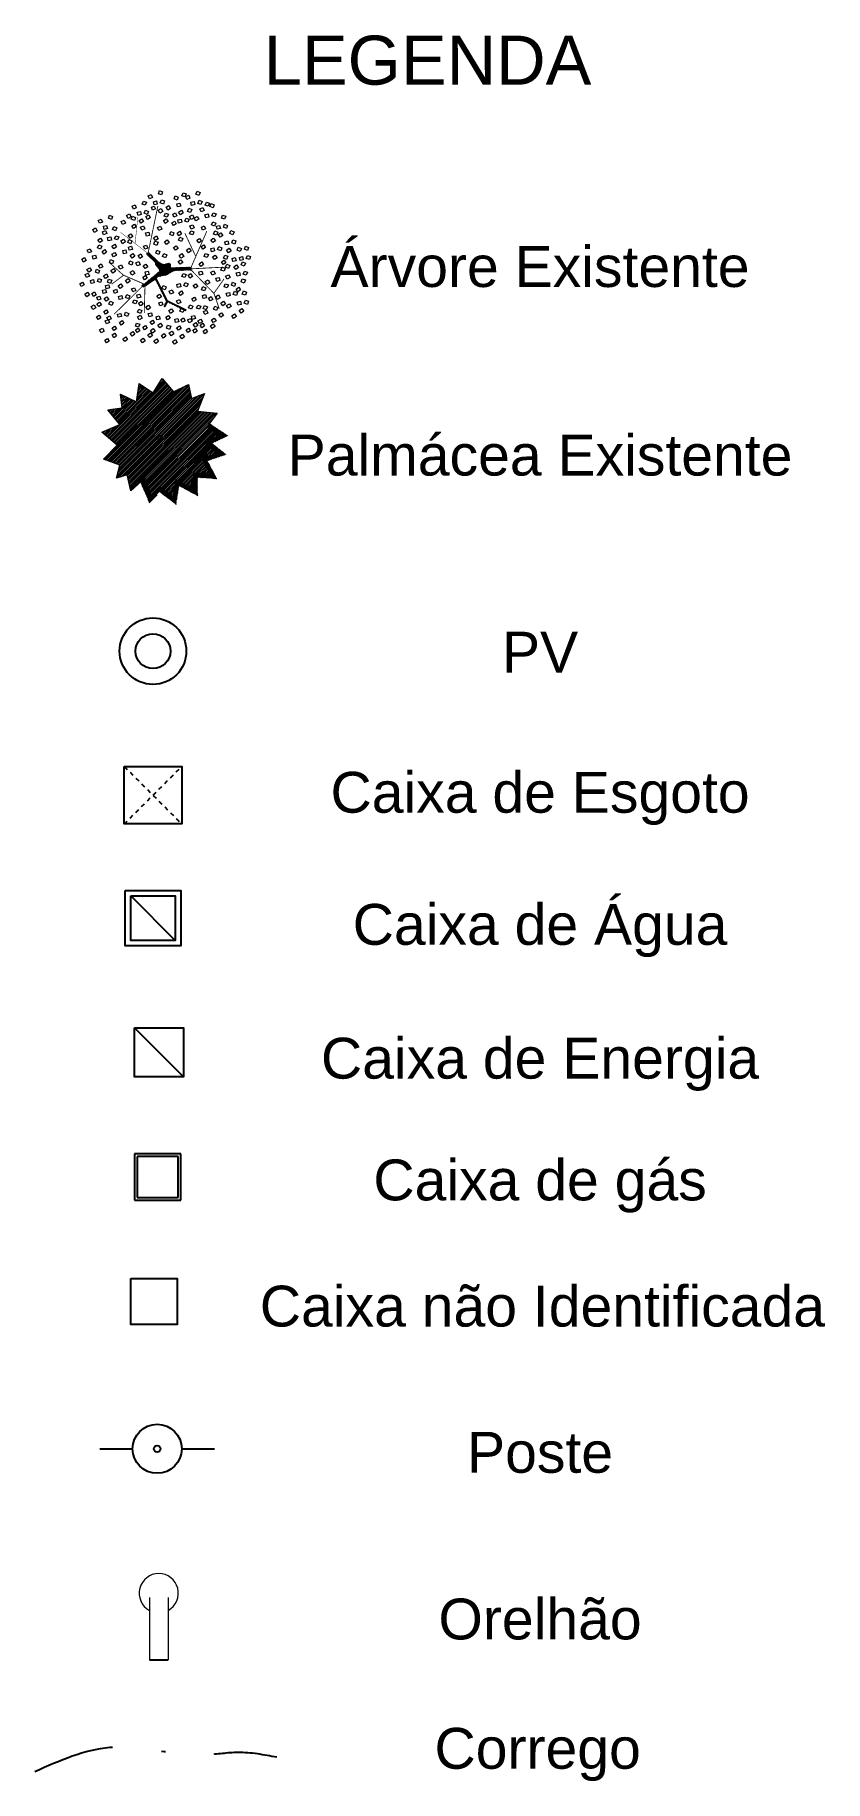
# Model space of a CAD drawing. Header units: millimetres. Extents: x 2511455 to 2519478, y 9208626 to 9211874.
# Drawn here: x 2511986.21 to 2512005.53, y 9208693.14 to 9208735.88 of the extents above; entities that cross this region are included whole.
import ezdxf

# ---------------------------------------------------------------- set-up
doc = ezdxf.new("R2010")
doc.units = ezdxf.units.MM
doc.linetypes.add('ACAD_ISO02W100', pattern=[15, 12, -3])
doc.linetypes.add('Carthocad_TracoPonto', pattern=[4.4, 2, -1.2, 0, -1.2])
for name, color, linetype in [('D_CORREGO', 4, 'Continuous'), ('PENA 02', 2, 'Continuous'), ('VEG_PLANTAS', 94, 'Continuous')]:
    doc.layers.add(name, color=color, linetype=linetype)
doc.layers.add('PA-Herbacea', color=64, linetype='Continuous', lineweight=0)
doc.layers.add('VEGETACAO EXISTENTE', color=84, linetype='Continuous', lineweight=0)
doc.styles.get("Standard").update_dxf_attribs({"font": 'arial.ttf'})

msp = doc.modelspace()

# ---------------------------------------------------------------- texts
at = {"layer": 'PENA 02', "color": 0, "attachment_point": 5}
for s, insert, char_height, width in [('{\\fArial|b0|i0|c238|p34;LEGENDA}', (2511995.811, 9208735.25), 1.2, 5.65998), ('{\\fArial|b0|i0|c238|p34;Árvore Existente}', (2511998.562, 9208730.2), 1, 23.28324), ('Palmácea {\\fArial|b0|i0|c238|p34;Existente}', (2511998.562, 9208725.585), 1, 23.28324), ('PV', (2511998.562, 9208720.77), 1, 23.28324), ('Caixa de Esgoto', (2511998.562, 9208717.189), 1, 23.28324), ('Caixa de Água', (2511998.562, 9208713.956), 1, 23.28324), ('Caixa de Energia', (2511998.562, 9208710.681), 1, 23.28324), ('Caixa de gás', (2511998.562, 9208707.701), 1, 23.28324), ('Caixa não Identificada', (2511998.62, 9208704.757), 1, 23.28324), ('Poste', (2511998.562, 9208701.178), 1, 23.28324), ('Orelhão', (2511998.562, 9208697.099), 1, 23.28324), ('Corrego', (2511998.503, 9208693.79), 1, 23.28324)]:
    msp.add_mtext(s, dxfattribs=dict(at, insert=insert, char_height=char_height, width=width))

# ---------------------------------------------------------------- blocks, each defined once
blk = doc.blocks.new('PV')
at = {"linetype": 'Continuous'}
for radius in [0.628, 0.329]:
    blk.add_circle((0, 0), radius, dxfattribs=at)
blk = doc.blocks.new('PVT')
at = {"linetype": 'Continuous'}
for p, q in [((-0.75, 0.75), (-0.75, -0.75)), ((0.75, 0.75), (-0.75, 0.75)), ((-0.66, 0.66), (-0.66, -0.66)), ((0.66, 0.66), (-0.66, 0.66)), ((0.66, -0.66), (0.66, 0.66)), ((0.75, -0.75), (0.75, 0.75)), ((-0.75, -0.75), (0.75, -0.75)), ((-0.66, -0.66), (0.66, -0.66))]:
    blk.add_line(p, q, dxfattribs=at)
blk = doc.blocks.new('poste')
for p, q in [((-1.4, 0), (-0.6, 0)), ((0.6, 0), (1.4, 0))]:
    blk.add_line(p, q)
for radius in [0.6, 0.0804]:
    blk.add_circle((0, 0), radius)
blk = doc.blocks.new('orelhao')
at = {"lineweight": 0}
for p, q in [((-0.229, 1.53), (-0.229, 0)), ((0.229, 1.53), (0.229, 0))]:
    blk.add_line(p, q, dxfattribs=at)
blk.add_line((-0.229, 0), (0.229, 0))
blk.add_ellipse((0, 1.633), major_axis=(-0.339, 0.339), ratio=1, start_param=2.853464, end_param=8.14211, dxfattribs=at)
blk = doc.blocks.new('*X4')
at = {"color": 0}
for p, q in [((0.352, 2.304), (0.389, 2.341)), ((0.352, 2.318), (0.372, 2.338)), ((0.352, 2.332), (0.354, 2.334)), ((0.359, 2.297), (0.397, 2.335)), ((0.366, 2.29), (0.404, 2.328)), ((0.373, 2.283), (0.412, 2.321)), ((0.381, 2.276), (0.419, 2.314)), ((0.388, 2.269), (0.426, 2.307)), ((0.395, 2.262), (0.433, 2.3)), ((0.402, 2.255), (0.44, 2.293)), ((0.409, 2.248), (0.448, 2.286)), ((0.417, 2.241), (0.455, 2.279)), ((0.424, 2.234), (0.462, 2.272)), ((0.431, 2.227), (0.469, 2.265)), ((0.438, 2.22), (0.476, 2.258)), ((0.445, 2.213), (0.484, 2.251)), ((0.453, 2.206), (0.491, 2.244)), ((0.46, 2.199), (0.498, 2.237)), ((0.467, 2.192), (0.505, 2.231)), ((0.474, 2.185), (0.512, 2.224)), ((0.482, 2.179), (0.52, 2.217)), ((0.489, 2.172), (0.527, 2.21)), ((0.496, 2.165), (0.534, 2.203)), ((0.503, 2.158), (0.541, 2.196)), ((0.51, 2.151), (0.548, 2.189)), ((0.518, 2.144), (0.556, 2.182)), ((0.525, 2.137), (0.563, 2.175)), ((0.532, 2.13), (0.57, 2.168)), ((0.539, 2.123), (0.577, 2.161)), ((0.546, 2.116), (0.584, 2.154)), ((0.554, 2.109), (0.591, 2.147)), ((0.561, 2.102), (0.599, 2.14)), ((0.261, 1.519), (0.483, 1.742)), ((0.286, 1.53), (0.56, 1.804)), ((0.315, 1.545), (0.637, 1.867)), ((0.36, 1.576), (0.87, 2.086)), ((0.405, 1.607), (0.884, 2.086)), ((0.45, 1.638), (0.892, 2.08)), ((0.495, 1.669), (0.9, 2.074)), ((0.54, 1.7), (0.56, 1.72)), ((0.555, 1.7), (0.565, 1.71)), ((0.566, 2.094), (0.606, 2.133)), ((0.566, 2.079), (0.613, 2.126)), ((0.566, 2.065), (0.62, 2.119)), ((0.57, 2.054), (0.63, 2.114)), ((0.576, 2.046), (0.639, 2.109)), ((0.578, 1.738), (0.908, 2.068)), ((0.582, 2.038), (0.648, 2.104)), ((0.588, 2.03), (0.657, 2.099)), ((0.594, 2.022), (0.666, 2.095)), ((0.6, 2.014), (0.675, 2.09)), ((0.606, 2.007), (0.684, 2.085)), ((0.613, 1.999), (0.694, 2.08)), ((0.619, 1.991), (0.703, 2.075)), ((0.625, 1.983), (0.714, 2.072)), ((0.631, 1.975), (0.726, 2.07)), ((0.631, 1.776), (0.91, 2.056)), ((0.637, 1.967), (0.738, 2.068)), ((0.643, 1.958), (0.75, 2.066)), ((0.645, 1.776), (0.91, 2.042)), ((0.647, 1.948), (0.762, 2.063)), ((0.65, 1.937), (0.774, 2.061)), ((0.654, 1.926), (0.786, 2.059)), ((0.657, 1.916), (0.806, 2.065)), ((0.659, 1.776), (0.91, 2.027)), ((0.661, 1.905), (0.827, 2.072)), ((0.664, 1.895), (0.848, 2.079)), ((0.676, 1.779), (0.91, 2.013)), ((0.696, 1.785), (0.91, 1.999)), ((0.716, 1.79), (0.9, 1.975)), ((0.732, 1.793), (0.915, 1.975)), ((0.749, 1.795), (0.929, 1.976)), ((0.765, 1.797), (0.944, 1.976)), ((0.781, 1.799), (0.958, 1.977)), ((0.8, 1.804), (0.973, 1.977)), ((0.821, 1.811), (0.987, 1.977)), ((0.844, 1.82), (1.002, 1.978)), ((0.895, 1.856), (1.017, 1.978)), ((0.925, 1.873), (1.031, 1.979)), ((0.955, 1.889), (1.046, 1.979)), ((0.986, 1.905), (1.06, 1.98)), ((1.009, 1.914), (1.075, 1.98)), ((1.023, 1.914), (1.089, 1.98)), ((1.038, 1.915), (1.104, 1.981)), ((1.053, 1.915), (1.119, 1.981)), ((1.067, 1.916), (1.133, 1.982)), ((1.082, 1.917), (1.148, 1.982)), ((1.097, 1.917), (1.162, 1.983)), ((1.112, 1.918), (1.177, 1.983)), ((1.126, 1.918), (1.191, 1.983)), ((1.141, 1.919), (1.206, 1.984)), ((1.156, 1.919), (1.221, 1.984)), ((1.17, 1.92), (1.235, 1.985)), ((1.185, 1.92), (1.25, 1.985)), ((1.2, 1.921), (1.264, 1.986)), ((1.214, 1.921), (1.279, 1.986)), ((1.229, 1.922), (1.293, 1.986)), ((1.244, 1.923), (1.308, 1.987)), ((1.258, 1.923), (1.323, 1.987)), ((1.273, 1.924), (1.337, 1.988)), ((1.288, 1.924), (1.352, 1.988)), ((1.302, 1.925), (1.366, 1.989)), ((1.317, 1.925), (1.381, 1.989)), ((1.332, 1.926), (1.395, 1.989)), ((1.346, 1.926), (1.41, 1.99)), ((1.361, 1.927), (1.415, 1.98)), ((1.376, 1.927), (1.415, 1.966)), ((1.391, 1.928), (1.415, 1.952)), ((1.405, 1.928), (1.415, 1.938)), ((0.229, 1.544), (0.251, 1.566)), ((0.233, 1.534), (0.278, 1.579)), ((0.237, 1.524), (0.33, 1.616)), ((0.241, 1.514), (0.406, 1.679)), ((0.559, 1.691), (0.57, 1.701)), ((0.564, 1.681), (0.575, 1.692)), ((0.569, 1.672), (0.579, 1.682)), ((0.573, 1.662), (0.584, 1.673)), ((0.578, 1.653), (0.589, 1.664)), ((0.583, 1.644), (0.594, 1.654)), ((0.588, 1.634), (0.599, 1.645)), ((0.592, 1.625), (0.603, 1.636)), ((0.597, 1.615), (0.608, 1.626)), ((0.602, 1.606), (0.613, 1.617)), ((0.606, 1.596), (0.618, 1.608)), ((0.611, 1.587), (0.623, 1.598)), ((0.616, 1.578), (0.627, 1.589)), ((0.621, 1.568), (0.632, 1.58)), ((0.625, 1.559), (0.637, 1.57)), ((0.63, 1.549), (0.642, 1.561)), ((0.635, 1.54), (0.647, 1.552)), ((0.639, 1.53), (0.651, 1.542)), ((0.644, 1.521), (0.656, 1.533)), ((0.649, 1.512), (0.661, 1.524)), ((0.654, 1.502), (0.666, 1.514)), ((0.658, 1.493), (0.671, 1.505)), ((0.663, 1.483), (0.675, 1.496)), ((0.668, 1.474), (0.68, 1.486)), ((0.673, 1.464), (0.685, 1.477)), ((0.677, 1.455), (0.69, 1.468)), ((0.682, 1.446), (0.695, 1.458)), ((0.687, 1.436), (0.699, 1.449)), ((0.691, 1.427), (0.704, 1.44)), ((0.696, 1.417), (0.709, 1.43)), ((0.701, 1.408), (0.714, 1.421)), ((0.706, 1.398), (0.719, 1.412)), ((0.71, 1.389), (0.723, 1.402)), ((0.715, 1.38), (0.728, 1.393)), ((0.72, 1.37), (0.733, 1.384)), ((0.724, 1.361), (0.738, 1.374)), ((0.729, 1.351), (0.743, 1.365)), ((0.734, 1.342), (0.747, 1.356)), ((0.739, 1.333), (0.752, 1.346)), ((0.743, 1.323), (0.757, 1.337)), ((0.748, 1.314), (0.762, 1.327)), ((0.753, 1.304), (0.767, 1.318)), ((0.757, 1.295), (0.771, 1.309)), ((0.762, 1.285), (0.776, 1.299)), ((0.767, 1.276), (0.781, 1.29)), ((0.772, 1.267), (0.786, 1.281)), ((0.773, 1.027), (0.797, 1.052)), ((0.776, 1.257), (0.791, 1.271)), ((0.78, 1.02), (0.781, 1.022)), ((0.781, 1.248), (0.795, 1.262)), ((0.782, 1.051), (0.813, 1.082)), ((0.786, 1.238), (0.8, 1.253)), ((0.79, 1.229), (0.805, 1.243)), ((0.792, 1.075), (0.829, 1.112)), ((0.795, 1.219), (0.81, 1.234)), ((0.8, 1.21), (0.815, 1.225)), ((0.802, 1.099), (0.845, 1.142)), ((0.805, 1.201), (0.819, 1.215)), ((0.809, 1.191), (0.824, 1.206)), ((0.812, 1.123), (0.855, 1.166)), ((0.814, 1.182), (0.829, 1.197)), ((0.819, 1.172), (0.834, 1.187)), ((0.822, 1.147), (0.845, 1.171)), ((0.823, 1.163), (0.839, 1.178)), ((0.852, 1.149), (0.864, 1.161)), ((0.861, 1.144), (0.874, 1.157)), ((0.87, 1.139), (0.883, 1.152)), ((0.88, 1.134), (0.893, 1.147)), ((0.889, 1.129), (0.902, 1.142)), ((0.898, 1.125), (0.911, 1.138)), ((0.908, 1.12), (0.921, 1.133)), ((0.917, 1.115), (0.93, 1.128)), ((0.927, 1.11), (0.94, 1.124)), ((0.936, 1.106), (0.949, 1.119)), ((0.945, 1.101), (0.959, 1.114)), ((0.955, 1.096), (0.968, 1.109)), ((0.964, 1.091), (0.977, 1.105)), ((0.973, 1.087), (0.987, 1.1)), ((0.983, 1.082), (0.996, 1.095)), ((0.992, 1.077), (1.006, 1.091)), ((1.002, 1.072), (1.015, 1.086)), ((1.011, 1.067), (1.025, 1.081)), ((1.02, 1.063), (1.034, 1.076)), ((1.03, 1.058), (1.043, 1.072)), ((1.039, 1.053), (1.053, 1.067)), ((1.048, 1.048), (1.062, 1.062)), ((1.058, 1.044), (1.072, 1.058)), ((1.067, 1.039), (1.081, 1.053)), ((1.077, 1.034), (1.091, 1.048)), ((1.086, 1.029), (1.1, 1.043)), ((1.095, 1.025), (1.109, 1.039)), ((1.105, 1.02), (1.119, 1.034)), ((1.114, 1.015), (1.128, 1.029)), ((1.123, 1.01), (1.138, 1.025)), ((1.133, 1.006), (1.147, 1.02)), ((1.142, 1.001), (1.157, 1.015)), ((1.152, 0.996), (1.166, 1.01)), ((1.161, 0.991), (1.175, 1.006)), ((1.17, 0.986), (1.185, 1.001)), ((1.18, 0.982), (1.194, 0.996)), ((1.189, 0.977), (1.204, 0.992)), ((1.198, 0.972), (1.213, 0.987)), ((1.208, 0.967), (1.223, 0.982)), ((1.217, 0.963), (1.232, 0.978)), ((1.227, 0.958), (1.241, 0.973)), ((1.236, 0.953), (1.251, 0.968)), ((1.245, 0.948), (1.26, 0.963)), ((1.255, 0.944), (1.27, 0.959)), ((1.264, 0.939), (1.279, 0.954)), ((1.273, 0.934), (1.289, 0.949)), ((1.283, 0.929), (1.298, 0.945))]:
    blk.add_line(p, q, dxfattribs=at)
blk = doc.blocks.new('arv')
at = {"lineweight": 0, "extrusion": (0.000481945, -0.000195695, 1)}
for points in [[(-0.374, 1.742), (-0.405, 1.816), (-0.332, 1.847), (-0.3, 1.774)], [(-0.156, 1.868), (-0.126, 1.943), (-0.052, 1.913), (-0.081, 1.839)], [(-0.033, 1.615), (-0.108, 1.644), (-0.079, 1.719), (-0.004, 1.69)], [(0.227, 1.741), (0.256, 1.816), (0.331, 1.786), (0.301, 1.712)], [(0.418, 1.818), (0.447, 1.892), (0.522, 1.863), (0.492, 1.788)], [(0.544, 1.73), (0.512, 1.803), (0.586, 1.835), (0.617, 1.761)], [(0.762, 1.856), (0.791, 1.931), (0.865, 1.901), (0.836, 1.827)], [(-1.378, 1.269), (-1.348, 1.343), (-1.274, 1.314), (-1.304, 1.24)], [(-0.894, 1.265), (-0.934, 1.334), (-0.865, 1.374), (-0.825, 1.304)], [(-0.818, 1.244), (-0.788, 1.318), (-0.714, 1.289), (-0.743, 1.215)], [(-0.768, 1.487), (-0.8, 1.561), (-0.726, 1.592), (-0.695, 1.519)], [(-0.654, 1.338), (-0.673, 1.416), (-0.596, 1.435), (-0.576, 1.358)], [(-0.55, 1.614), (-0.521, 1.688), (-0.446, 1.658), (-0.476, 1.584)], [(-0.428, 1.36), (-0.502, 1.389), (-0.473, 1.464), (-0.399, 1.435)], [(-0.423, 1.24), (-0.463, 1.309), (-0.393, 1.349), (-0.354, 1.279)], [(-0.297, 1.462), (-0.328, 1.536), (-0.255, 1.567), (-0.223, 1.494)], [(-0.259, 1.593), (-0.279, 1.671), (-0.201, 1.69), (-0.182, 1.613)], [(-0.117, 1.392), (-0.157, 1.462), (-0.088, 1.502), (-0.048, 1.432)], [(-0.015, 1.321), (0.015, 1.395), (0.089, 1.366), (0.059, 1.291)], [(0.074, 1.469), (0.034, 1.538), (0.103, 1.578), (0.143, 1.509)], [(0.226, 1.297), (0.194, 1.37), (0.267, 1.402), (0.299, 1.328)], [(0.314, 1.543), (0.295, 1.62), (0.372, 1.64), (0.392, 1.562)], [(0.34, 1.415), (0.406, 1.461), (0.451, 1.396), (0.386, 1.35)], [(0.558, 1.436), (0.588, 1.51), (0.662, 1.481), (0.632, 1.406)], [(0.647, 1.24), (0.607, 1.31), (0.677, 1.349), (0.716, 1.28)], [(0.658, 1.581), (0.638, 1.659), (0.716, 1.678), (0.736, 1.601)], [(0.762, 1.202), (0.722, 1.272), (0.791, 1.311), (0.831, 1.242)], [(0.884, 1.603), (0.809, 1.632), (0.838, 1.706), (0.913, 1.678)], [(0.888, 1.425), (0.856, 1.498), (0.93, 1.53), (0.961, 1.456)], [(1.002, 1.276), (0.983, 1.354), (1.06, 1.373), (1.08, 1.295)], [(0.991, 1.589), (1.021, 1.664), (1.095, 1.634), (1.065, 1.56)], [(1.106, 1.551), (1.135, 1.625), (1.21, 1.596), (1.18, 1.521)], [(1.228, 1.298), (1.154, 1.327), (1.183, 1.401), (1.257, 1.372)], [(1.386, 1.271), (1.416, 1.346), (1.49, 1.316), (1.46, 1.242)], [(-1.722, 0.92), (-1.762, 0.99), (-1.692, 1.029), (-1.653, 0.96)], [(-1.596, 1.143), (-1.627, 1.216), (-1.554, 1.248), (-1.522, 1.174)], [(-1.494, 0.863), (-1.525, 0.936), (-1.452, 0.968), (-1.42, 0.894)], [(-1.482, 0.994), (-1.501, 1.072), (-1.424, 1.091), (-1.404, 1.013)], [(-1.276, 0.989), (-1.246, 1.064), (-1.172, 1.034), (-1.202, 0.96)], [(-1.035, 1.118), (-1.067, 1.191), (-0.993, 1.223), (-0.962, 1.149)], [(-0.895, 0.841), (-0.83, 0.887), (-0.784, 0.822), (-0.849, 0.776)], [(-0.763, 1.015), (-0.807, 1.081), (-0.74, 1.126), (-0.696, 1.059)], [(-0.628, 1.211), (-0.562, 1.257), (-0.516, 1.191), (-0.582, 1.145)], [(-0.564, 0.978), (-0.596, 1.052), (-0.522, 1.083), (-0.49, 1.01)], [(-0.45, 0.829), (-0.469, 0.907), (-0.392, 0.926), (-0.372, 0.849)], [(-0.144, 0.966), (-0.175, 1.039), (-0.102, 1.071), (-0.07, 0.997)], [(0.014, 1.142), (-0.03, 1.209), (0.037, 1.253), (0.081, 1.187)], [(0.197, 0.839), (0.122, 0.868), (0.151, 0.942), (0.226, 0.913)], [(0.214, 1.087), (0.174, 1.157), (0.244, 1.196), (0.283, 1.127)], [(0.346, 0.837), (0.301, 0.904), (0.368, 0.948), (0.412, 0.882)], [(0.34, 1.148), (0.32, 1.226), (0.398, 1.245), (0.417, 1.168)], [(0.566, 1.17), (0.491, 1.199), (0.52, 1.273), (0.595, 1.244)], [(0.609, 0.889), (0.639, 0.963), (0.713, 0.933), (0.684, 0.859)], [(0.646, 1.004), (0.615, 1.078), (0.688, 1.109), (0.72, 1.036)], [(0.926, 0.979), (0.895, 1.053), (0.968, 1.084), (1, 1.011)], [(1.144, 1.106), (1.174, 1.18), (1.248, 1.15), (1.219, 1.076)], [(1.267, 0.852), (1.192, 0.881), (1.221, 0.956), (1.296, 0.927)], [(1.283, 0.996), (1.263, 1.074), (1.341, 1.093), (1.36, 1.016)], [(1.309, 0.868), (1.374, 0.914), (1.42, 0.849), (1.355, 0.803)], [(1.509, 1.018), (1.434, 1.047), (1.463, 1.121), (1.538, 1.092)], [(1.59, 0.89), (1.62, 0.964), (1.694, 0.934), (1.665, 0.86)], [(-1.863, 0.417), (-1.894, 0.49), (-1.821, 0.522), (-1.789, 0.449)], [(-1.645, 0.543), (-1.615, 0.618), (-1.541, 0.588), (-1.571, 0.514)], [(-1.59, 0.67), (-1.635, 0.737), (-1.568, 0.781), (-1.524, 0.715)], [(-1.488, 0.39), (-1.533, 0.457), (-1.466, 0.501), (-1.422, 0.435)], [(-1.38, 0.714), (-1.399, 0.792), (-1.321, 0.811), (-1.302, 0.733)], [(-1.29, 0.586), (-1.224, 0.632), (-1.178, 0.567), (-1.244, 0.521)], [(-1.25, 0.322), (-1.29, 0.392), (-1.221, 0.432), (-1.181, 0.362)], [(-1.153, 0.736), (-1.228, 0.765), (-1.199, 0.839), (-1.125, 0.81)], [(-1.03, 0.645), (-1.074, 0.712), (-1.008, 0.756), (-0.963, 0.69)], [(-1.01, 0.396), (-1.029, 0.474), (-0.952, 0.493), (-0.932, 0.416)], [(-0.906, 0.671), (-0.877, 0.746), (-0.802, 0.716), (-0.832, 0.642)], [(-0.87, 0.485), (-0.889, 0.563), (-0.812, 0.582), (-0.792, 0.505)], [(-0.487, 0.507), (-0.519, 0.581), (-0.445, 0.612), (-0.414, 0.539)], [(-0.227, 0.722), (-0.272, 0.789), (-0.205, 0.833), (-0.161, 0.767)], [(-0.269, 0.634), (-0.24, 0.708), (-0.165, 0.678), (-0.195, 0.604)], [(-0.147, 0.38), (-0.221, 0.409), (-0.193, 0.484), (-0.118, 0.455)], [(-0.003, 0.689), (0.062, 0.735), (0.108, 0.67), (0.043, 0.624)], [(0.213, 0.549), (0.279, 0.595), (0.325, 0.53), (0.259, 0.484)], [(0.413, 0.699), (0.339, 0.728), (0.368, 0.802), (0.442, 0.773)], [(0.532, 0.486), (0.597, 0.532), (0.643, 0.466), (0.578, 0.42)], [(0.786, 0.728), (0.852, 0.774), (0.898, 0.708), (0.832, 0.663)], [(0.932, 0.507), (0.888, 0.573), (0.954, 0.618), (0.999, 0.551)], [(1.143, 0.449), (1.123, 0.526), (1.201, 0.546), (1.22, 0.468)], [(1.174, 0.672), (1.13, 0.739), (1.196, 0.783), (1.241, 0.717)], [(1.369, 0.47), (1.294, 0.499), (1.323, 0.574), (1.398, 0.545)], [(1.487, 0.614), (1.467, 0.692), (1.545, 0.711), (1.564, 0.634)], [(1.513, 0.487), (1.578, 0.533), (1.624, 0.467), (1.559, 0.421)], [(1.713, 0.636), (1.638, 0.665), (1.667, 0.74), (1.742, 0.711)], [(1.769, 0.482), (1.799, 0.557), (1.873, 0.527), (1.843, 0.453)], [(1.947, 0.508), (1.977, 0.582), (2.051, 0.553), (2.021, 0.478)], [(-1.989, 0.194), (-2.029, 0.264), (-1.959, 0.304), (-1.92, 0.234)], [(-1.857, -0.056), (-1.902, 0.011), (-1.835, 0.055), (-1.791, -0.011)], [(-1.749, 0.268), (-1.768, 0.346), (-1.69, 0.365), (-1.671, 0.288)], [(-1.696, -0.055), (-1.666, 0.019), (-1.592, -0.01), (-1.621, -0.085)], [(-1.581, 0.042), (-1.621, 0.111), (-1.552, 0.151), (-1.512, 0.082)], [(-1.28, 0.15), (-1.355, 0.179), (-1.326, 0.254), (-1.251, 0.225)], [(-1.315, -0.012), (-1.249, 0.034), (-1.203, -0.031), (-1.269, -0.077)], [(-1.098, 0.023), (-1.13, 0.096), (-1.056, 0.128), (-1.025, 0.054)], [(-0.88, 0.149), (-0.851, 0.224), (-0.777, 0.194), (-0.806, 0.12)], [(-0.844, 0.358), (-0.778, 0.404), (-0.732, 0.338), (-0.798, 0.292)], [(-0.678, 0.1), (-0.71, 0.173), (-0.636, 0.205), (-0.604, 0.131)], [(-0.613, 0.285), (-0.653, 0.354), (-0.584, 0.394), (-0.544, 0.324)], [(-0.39, 0.419), (-0.161, 0.198), (-0.076, 0.152), (0.008, 0.137), (0.099, 0.167), (0.13, 0.144), (0.13, 0.076), (0.115, 0.053), (0.634, 0.068), (0.634, 0.007), (0.222, -0.008), (0.107, -0.069), (0.069, -0.1), (0.031, -0.115), (0, -0.123), (-0.061, -0.131), (-0.114, -0.146), (-0.153, -0.146), (-0.221, -0.2), (0.062, -0.749), (0.521, -0.978), (0.505, -0.993), (0.07, -0.772), (0.001, -0.902), (-0.007, -0.894), (0.047, -0.765), (-0.229, -0.215), (-0.473, -0.383), (-0.538, -0.411), (-0.555, -0.369), (-0.489, -0.337), (-0.114, -0.031), (-0.137, 0.037), (-0.214, 0.136), (-0.214, 0.175), (-0.428, 0.381), (-0.428, 0.411)], [(-0.482, 0.035), (-0.526, 0.101), (-0.459, 0.146), (-0.415, 0.079)], [(-0.053, 0.328), (-0.023, 0.402), (0.051, 0.373), (0.022, 0.299)], [(0.328, 0.206), (0.394, 0.252), (0.44, 0.186), (0.374, 0.14)], [(0.397, 0.29), (0.353, 0.356), (0.419, 0.401), (0.464, 0.334)], [(0.838, 0.155), (0.903, 0.201), (0.949, 0.136), (0.884, 0.09)], [(1.038, 0.305), (0.963, 0.334), (0.992, 0.408), (1.067, 0.379)], [(1.169, 0.321), (1.234, 0.367), (1.28, 0.301), (1.215, 0.255)], [(1.374, -0.002), (1.404, 0.073), (1.478, 0.043), (1.449, -0.031)], [(1.425, 0.133), (1.385, 0.203), (1.455, 0.243), (1.494, 0.173)], [(1.438, 0.291), (1.467, 0.365), (1.542, 0.336), (1.512, 0.261)], [(1.56, 0.038), (1.486, 0.067), (1.515, 0.141), (1.589, 0.112)], [(1.665, 0.207), (1.646, 0.285), (1.723, 0.304), (1.743, 0.227)], [(1.691, 0.079), (1.757, 0.125), (1.803, 0.06), (1.737, 0.014)], [(1.844, 0.233), (1.824, 0.31), (1.902, 0.33), (1.921, 0.252)], [(1.871, 0.126), (1.901, 0.2), (1.975, 0.171), (1.945, 0.096)], [(2.07, 0.254), (1.995, 0.283), (2.024, 0.358), (2.099, 0.329)], [(-2.04, -0.404), (-2.079, -0.334), (-2.01, -0.295), (-1.97, -0.364)], [(-1.913, -0.181), (-1.945, -0.108), (-1.871, -0.076), (-1.84, -0.15)], [(-1.799, -0.33), (-1.819, -0.253), (-1.741, -0.233), (-1.722, -0.311)], [(-1.573, -0.308), (-1.648, -0.279), (-1.619, -0.205), (-1.544, -0.234)], [(-1.449, -0.208), (-1.494, -0.141), (-1.427, -0.097), (-1.383, -0.164)], [(-1.43, -0.457), (-1.449, -0.38), (-1.371, -0.36), (-1.352, -0.438)], [(-1.402, -0.297), (-1.373, -0.222), (-1.298, -0.252), (-1.328, -0.326)], [(-1.093, -0.45), (-1.137, -0.383), (-1.07, -0.339), (-1.026, -0.405)], [(-0.958, -0.254), (-0.893, -0.208), (-0.847, -0.273), (-0.912, -0.319)], [(-0.804, -0.123), (-0.844, -0.053), (-0.774, -0.014), (-0.735, -0.083)], [(-0.538, -0.177), (-0.472, -0.131), (-0.426, -0.196), (-0.492, -0.242)], [(-0.462, -0.125), (-0.481, -0.048), (-0.404, -0.028), (-0.384, -0.106)], [(0.007, -0.485), (-0.068, -0.456), (-0.039, -0.382), (0.036, -0.411)], [(0.315, -0.43), (0.296, -0.353), (0.374, -0.333), (0.393, -0.411)], [(0.419, -0.155), (0.449, -0.081), (0.523, -0.111), (0.493, -0.185)], [(0.542, -0.409), (0.467, -0.38), (0.496, -0.305), (0.571, -0.334)], [(0.61, -0.198), (0.57, -0.129), (0.64, -0.089), (0.679, -0.158)], [(0.742, -0.448), (0.697, -0.382), (0.764, -0.337), (0.808, -0.404)], [(0.85, -0.124), (0.831, -0.047), (0.908, -0.027), (0.928, -0.105)], [(0.975, -0.51), (0.9, -0.481), (0.929, -0.407), (1.004, -0.436)], [(1.03, -0.351), (0.991, -0.281), (1.06, -0.241), (1.1, -0.311)], [(1.156, -0.128), (1.125, -0.055), (1.198, -0.023), (1.23, -0.097)], [(1.271, -0.277), (1.251, -0.199), (1.329, -0.18), (1.348, -0.257)], [(1.451, -0.409), (1.481, -0.335), (1.555, -0.364), (1.525, -0.439)], [(1.527, -0.223), (1.487, -0.153), (1.557, -0.114), (1.596, -0.183)], [(1.629, -0.371), (1.659, -0.296), (1.733, -0.326), (1.704, -0.4)], [(1.743, -0.468), (1.808, -0.422), (1.854, -0.487), (1.789, -0.533)], [(1.767, -0.149), (1.748, -0.072), (1.826, -0.052), (1.845, -0.13)], [(1.943, -0.318), (1.868, -0.29), (1.897, -0.215), (1.972, -0.244)], [(1.994, -0.127), (1.919, -0.099), (1.948, -0.024), (2.022, -0.053)], [(-1.908, -0.654), (-1.952, -0.587), (-1.886, -0.543), (-1.841, -0.609)], [(-1.759, -0.964), (-1.799, -0.894), (-1.729, -0.855), (-1.689, -0.924)], [(-1.746, -0.645), (-1.786, -0.576), (-1.717, -0.536), (-1.677, -0.606)], [(-1.633, -0.741), (-1.664, -0.668), (-1.591, -0.636), (-1.559, -0.71)], [(-1.615, -0.895), (-1.659, -0.829), (-1.592, -0.785), (-1.548, -0.851)], [(-1.506, -0.572), (-1.525, -0.494), (-1.448, -0.475), (-1.428, -0.552)], [(-1.48, -0.699), (-1.414, -0.653), (-1.368, -0.719), (-1.434, -0.765)], [(-1.292, -0.868), (-1.367, -0.839), (-1.338, -0.765), (-1.263, -0.794)], [(-1.225, -0.575), (-1.257, -0.502), (-1.183, -0.47), (-1.152, -0.544)], [(-1.111, -0.724), (-1.13, -0.647), (-1.053, -0.627), (-1.033, -0.705)], [(-0.885, -0.702), (-0.959, -0.674), (-0.931, -0.599), (-0.856, -0.628)], [(-0.779, -0.537), (-0.811, -0.463), (-0.737, -0.432), (-0.706, -0.505)], [(-0.706, -0.83), (-0.781, -0.801), (-0.752, -0.726), (-0.678, -0.755)], [(-0.665, -0.686), (-0.685, -0.608), (-0.607, -0.589), (-0.588, -0.666)], [(-0.639, -0.813), (-0.574, -0.767), (-0.528, -0.833), (-0.593, -0.879)], [(-0.193, -0.635), (-0.128, -0.589), (-0.082, -0.654), (-0.147, -0.7)], [(-0.117, -0.88), (-0.148, -0.807), (-0.075, -0.775), (-0.043, -0.849)], [(0.138, -0.587), (0.106, -0.514), (0.18, -0.482), (0.211, -0.556)], [(0.316, -0.829), (0.285, -0.755), (0.358, -0.724), (0.39, -0.797)], [(0.342, -0.558), (0.407, -0.512), (0.453, -0.578), (0.387, -0.624)], [(0.657, -0.956), (0.582, -0.927), (0.611, -0.852), (0.686, -0.881)], [(0.699, -0.771), (0.66, -0.702), (0.729, -0.662), (0.769, -0.731)], [(0.94, -0.697), (0.92, -0.62), (0.998, -0.6), (1.017, -0.678)], [(1.107, -0.758), (1.067, -0.688), (1.137, -0.649), (1.177, -0.718)], [(1.285, -0.72), (1.246, -0.65), (1.315, -0.61), (1.355, -0.68)], [(1.374, -0.812), (1.439, -0.766), (1.485, -0.831), (1.419, -0.877)], [(1.526, -0.646), (1.506, -0.568), (1.584, -0.549), (1.603, -0.626)], [(1.553, -0.936), (1.513, -0.866), (1.583, -0.827), (1.623, -0.896)], [(1.752, -0.624), (1.677, -0.595), (1.706, -0.521), (1.781, -0.55)], [(1.793, -0.862), (1.774, -0.784), (1.852, -0.765), (1.871, -0.843)], [(1.897, -0.587), (1.927, -0.513), (2.001, -0.542), (1.971, -0.617)], [(2.02, -0.84), (1.945, -0.811), (1.974, -0.737), (2.048, -0.766)], [(-1.627, -1.214), (-1.671, -1.147), (-1.605, -1.103), (-1.56, -1.169)], [(-1.492, -1.018), (-1.427, -0.972), (-1.381, -1.037), (-1.446, -1.083)], [(-1.428, -1.314), (-1.46, -1.24), (-1.387, -1.209), (-1.355, -1.282)], [(-1.377, -1.231), (-1.416, -1.161), (-1.347, -1.122), (-1.307, -1.191)], [(-1.136, -1.157), (-1.156, -1.079), (-1.078, -1.06), (-1.059, -1.138)], [(-1.11, -1.285), (-1.045, -1.239), (-0.999, -1.304), (-1.064, -1.35)], [(-0.91, -1.135), (-0.985, -1.106), (-0.956, -1.032), (-0.881, -1.061)], [(-0.625, -1.217), (-0.665, -1.148), (-0.595, -1.108), (-0.556, -1.178)], [(-0.663, -1.034), (-0.633, -0.96), (-0.559, -0.99), (-0.589, -1.064)], [(-0.417, -0.971), (-0.461, -0.904), (-0.395, -0.86), (-0.351, -0.927)], [(-0.385, -1.144), (-0.404, -1.066), (-0.326, -1.047), (-0.307, -1.124)], [(-0.359, -1.271), (-0.293, -1.225), (-0.247, -1.291), (-0.313, -1.337)], [(-0.193, -1.22), (-0.213, -1.142), (-0.135, -1.123), (-0.116, -1.201)], [(0.024, -1.157), (0.089, -1.111), (0.135, -1.176), (0.069, -1.222)], [(0.143, -1.06), (0.099, -0.993), (0.166, -0.949), (0.21, -1.015)], [(0.265, -1.283), (0.246, -1.206), (0.323, -1.186), (0.343, -1.264)], [(0.369, -1.008), (0.398, -0.934), (0.473, -0.963), (0.443, -1.038)], [(0.432, -1.28), (0.393, -1.211), (0.462, -1.171), (0.502, -1.241)], [(0.598, -1.293), (0.558, -1.223), (0.628, -1.184), (0.667, -1.253)], [(0.673, -1.207), (0.653, -1.129), (0.731, -1.11), (0.75, -1.187)], [(0.776, -0.931), (0.806, -0.857), (0.88, -0.887), (0.851, -0.961)], [(0.851, -1.31), (0.811, -1.241), (0.881, -1.201), (0.92, -1.27)], [(0.942, -0.944), (0.972, -0.87), (1.046, -0.899), (1.016, -0.974)], [(0.977, -1.088), (0.946, -1.014), (1.019, -0.982), (1.051, -1.056)], [(1.188, -1.288), (1.144, -1.221), (1.21, -1.177), (1.255, -1.244)], [(1.195, -0.961), (1.225, -0.887), (1.299, -0.916), (1.269, -0.991)], [(1.323, -1.092), (1.388, -1.046), (1.434, -1.111), (1.369, -1.157)], [(1.685, -1.186), (1.64, -1.119), (1.707, -1.075), (1.751, -1.141)], [(1.82, -0.99), (1.885, -0.944), (1.931, -1.009), (1.865, -1.055)], [(-1.555, -1.536), (-1.594, -1.467), (-1.525, -1.427), (-1.485, -1.497)], [(-1.423, -1.786), (-1.467, -1.72), (-1.401, -1.675), (-1.356, -1.742)], [(-1.245, -1.481), (-1.289, -1.414), (-1.223, -1.37), (-1.178, -1.436)], [(-1.288, -1.59), (-1.223, -1.544), (-1.177, -1.61), (-1.242, -1.656)], [(-0.977, -1.748), (-1.021, -1.681), (-0.955, -1.637), (-0.91, -1.704)], [(-0.842, -1.552), (-0.777, -1.506), (-0.731, -1.571), (-0.796, -1.617)], [(-0.642, -1.402), (-0.717, -1.373), (-0.688, -1.299), (-0.613, -1.328)], [(-0.678, -1.529), (-0.717, -1.46), (-0.648, -1.42), (-0.608, -1.49)], [(-0.546, -1.779), (-0.59, -1.713), (-0.524, -1.668), (-0.479, -1.735)], [(-0.493, -1.467), (-0.538, -1.401), (-0.471, -1.357), (-0.427, -1.423)], [(-0.411, -1.583), (-0.346, -1.537), (-0.3, -1.603), (-0.365, -1.649)], [(-0.302, -1.544), (-0.346, -1.477), (-0.28, -1.433), (-0.235, -1.499)], [(-0.218, -1.797), (-0.263, -1.731), (-0.196, -1.686), (-0.152, -1.753)], [(-0.167, -1.348), (-0.102, -1.302), (-0.056, -1.367), (-0.121, -1.413)], [(-0.083, -1.601), (-0.018, -1.555), (0.028, -1.621), (-0.038, -1.667)], [(0.117, -1.452), (0.042, -1.423), (0.071, -1.348), (0.145, -1.377)], [(0.157, -1.607), (0.112, -1.54), (0.179, -1.496), (0.223, -1.563)], [(0.237, -1.815), (0.192, -1.749), (0.259, -1.704), (0.303, -1.771)], [(0.291, -1.411), (0.357, -1.365), (0.403, -1.431), (0.337, -1.476)], [(0.371, -1.619), (0.437, -1.573), (0.483, -1.639), (0.417, -1.685)], [(0.564, -1.53), (0.52, -1.464), (0.586, -1.419), (0.631, -1.486)], [(0.73, -1.543), (0.685, -1.476), (0.752, -1.432), (0.796, -1.499)], [(0.699, -1.334), (0.764, -1.288), (0.81, -1.354), (0.745, -1.4)], [(0.864, -1.347), (0.93, -1.301), (0.976, -1.366), (0.91, -1.412)], [(0.983, -1.56), (0.938, -1.493), (1.005, -1.449), (1.049, -1.516)], [(1.117, -1.364), (1.183, -1.318), (1.229, -1.384), (1.163, -1.429)]]:
    blk.add_lwpolyline(points, close=True, dxfattribs=at)
for points, const_width in [([(-0.725, 0.649), (-0.661, 1.287)], 0.01), ([(-0.407, 0.414), (-0.169, 1.565)], 0.02), ([(-0.419, 0.413), (-1.081, 0.923)], 0.01), ([(0.759, 0.331), (0.49, 0.904)], 0.02), ([(0.634, 0.044), (1.03, 0.954)], 0.02), ([(-0.503, -0.344), (-1.009, -0.127), (-1.332, 0.161)], 0.02), ([(0.634, 0.013), (1.204, -0.574), (1.333, -0.95)], 0.02), ([(0.634, 0.028), (1.412, 0.069)], 0.02), ([(-1.009, -0.13), (-1.298, -0.346)], 0.02), ([(-0.544, -0.397), (-1.237, -1.081)], 0.02), ([(-0.483, -0.387), (-0.501, -1.054)], 0.02), ([(-0.225, -0.206), (0.052, -0.755), (0.508, -0.983)], 0.02), ([(1.204, -0.565), (1.452, -0.215)], 0.02), ([(0.061, -0.768), (0.004, -0.895)], 0.02)]:
    blk.add_lwpolyline(points, dxfattribs=dict(at, const_width=const_width))
at = {"lineweight": 0, "extrusion": (0.000481945, -0.000195695, 1), "rotation": 0.04316338536916775}
blk.add_blockref('*X4', (-0.779, -1.923), dxfattribs=at)
blk = doc.blocks.new('palm2')
at = {"lineweight": 5, "true_color": 0xd9fb9d}
h = blk.add_hatch(dxfattribs=at)
h.set_pattern_fill('ANSI31', color=61, scale=0.5, style=0)
h.set_pattern_definition([(45, (-2.94786, -2.935556), (-0.04419417, 0.04419417), [])])
h.paths.add_polyline_path([(1.851, 1.394), (2.206, 2.28), (1.55, 2.027), (1.408, 2.738), (0.65, 2.372), (0.076, 3.038), (-0.371, 2.318), (-1.075, 2.791), (-1.206, 1.857), (-2.009, 2.256), (-1.922, 1.564), (-2.647, 1.469), (-2.038, 0.723), (-2.948, 0.338), (-2.182, -0.309), (-2.86, -1.011), (-2.044, -1.319), (-2.209, -1.979), (-1.666, -1.808), (-1.489, -2.619), (-0.779, -1.973), (-0.474, -2.852), (-0.064, -2.406), (0.635, -2.936), (0.777, -2.048), (1.664, -2.528), (1.651, -1.73), (2.49, -1.778), (2.071, -0.993), (2.885, -0.71), (2.229, -0.185), (2.981, 0.187), (2.322, 0.61), (2.846, 1.299)])
h = blk.add_hatch()
h.set_pattern_fill('ANSI31', color=250, scale=0.3, style=0)
h.set_pattern_definition([(45, (-7.68326, 0.58893), (-0.0265165, 0.0265165), [])])
h.paths.add_polyline_path([(3.292, -0.78), (2.599, -0.225), (3.386, 0.164), (2.453, 0.783), (2.322, 0.61), (2.981, 0.187), (2.229, -0.185), (2.885, -0.71), (2.071, -0.993), (2.49, -1.778), (1.651, -1.73), (1.664, -2.528), (0.777, -2.048), (0.635, -2.936), (-0.064, -2.406), (-0.474, -2.852), (-0.779, -1.973), (-1.003, -2.177), (-0.554, -3.234), (-0.04, -2.675), (0.78, -3.296), (0.93, -2.358), (1.869, -2.866), (1.854, -1.942), (2.834, -1.998), (2.358, -1.105)])
at = {"layer": 'PA-Herbacea'}
for p, q in [((-1.206, 1.857), (-1.075, 2.791)), ((-1.075, 2.791), (-0.371, 2.318)), ((-0.371, 2.318), (0.076, 3.038)), ((0.076, 3.038), (0.65, 2.372)), ((0.65, 2.372), (1.408, 2.738)), ((1.408, 2.738), (1.55, 2.027)), ((-2.009, 2.256), (-1.206, 1.857)), ((-1.922, 1.564), (-2.009, 2.256)), ((1.55, 2.027), (2.206, 2.28)), ((2.206, 2.28), (1.851, 1.394)), ((-2.647, 1.469), (-1.922, 1.564)), ((-2.038, 0.723), (-2.647, 1.469)), ((1.851, 1.394), (2.846, 1.299)), ((2.846, 1.299), (2.322, 0.61)), ((-2.948, 0.338), (-2.038, 0.723)), ((-2.182, -0.309), (-2.948, 0.338)), ((-0.182, 0), (0.228, 0)), ((0, -0.183), (0, 0.188)), ((2.981, 0.187), (2.229, -0.185)), ((2.322, 0.61), (2.981, 0.187)), ((-2.86, -1.011), (-2.182, -0.309)), ((2.885, -0.71), (2.071, -0.993)), ((2.229, -0.185), (2.885, -0.71)), ((-2.044, -1.319), (-2.86, -1.011)), ((-2.209, -1.979), (-2.044, -1.319)), ((1.651, -1.73), (1.664, -2.528)), ((2.49, -1.778), (1.651, -1.73)), ((2.071, -0.993), (2.49, -1.778)), ((-1.666, -1.808), (-2.209, -1.979)), ((-1.489, -2.619), (-1.666, -1.808)), ((-0.779, -1.973), (-1.489, -2.619)), ((-0.474, -2.852), (-0.779, -1.973)), ((-0.064, -2.406), (-0.474, -2.852)), ((0.635, -2.936), (-0.064, -2.406)), ((0.777, -2.048), (0.635, -2.936)), ((1.664, -2.528), (0.777, -2.048))]:
    blk.add_line(p, q, dxfattribs=at)

# ---------------------------------------------------------------- linework, layer by layer
msp.add_lwpolyline([(2511988.645, 9208711.572), (2511989.843, 9208711.572), (2511989.843, 9208710.374), (2511988.645, 9208710.374)], close=True)
msp.add_lwpolyline([(2511988.645, 9208711.572), (2511989.843, 9208710.374)])
at = {"layer": 'D_CORREGO', "linetype": 'Carthocad_TracoPonto'}
msp.add_spline([(2511986.21, 9208693.375), (2511988.043, 9208693.966), (2511990.408, 9208693.789), (2511991.177, 9208693.847), (2511992.123, 9208693.729)], degree=3, dxfattribs=at)
at = {"layer": 'PENA 02'}
for points in [[(2511988.394, 9208717.97), (2511989.8, 9208717.97), (2511989.8, 9208716.564), (2511988.394, 9208716.564)], [(2511988.415, 9208714.94), (2511989.777, 9208714.94), (2511989.777, 9208713.578), (2511988.415, 9208713.578)], [(2511988.552, 9208714.804), (2511989.641, 9208714.804), (2511989.641, 9208713.714), (2511988.552, 9208713.714)], [(2511988.557, 9208705.443), (2511989.687, 9208705.443), (2511989.687, 9208704.313), (2511988.557, 9208704.313)]]:
    msp.add_lwpolyline(points, close=True, dxfattribs=at)
at = {"layer": 'PENA 02', "linetype": 'ACAD_ISO02W100', "ltscale": 0.005}
for points in [[(2511988.394, 9208717.97), (2511989.8, 9208716.564)], [(2511988.394, 9208716.564), (2511989.8, 9208717.97)]]:
    msp.add_lwpolyline(points, dxfattribs=at)
at = {"layer": 'PENA 02'}
msp.add_lwpolyline([(2511988.552, 9208714.804), (2511989.641, 9208713.714)], dxfattribs=at)

# ---------------------------------------------------------------- block references
for name, p, xscale, yscale, zscale in [('PV', (2511989.096, 9208720.794), 1.297722144152445, 1.297722144152445, 1.297722144152445), ('PVT', (2511989.211, 9208707.923), 0.7575582040590234, 0.7575582040590234, 1.060581485682632)]:
    msp.add_blockref(name, p, dxfattribs=dict(at, xscale=xscale, yscale=yscale, zscale=zscale))
for name, p in [('poste', (2511989.198, 9208701.273)), ('orelhao', (2511989.237, 9208696.106))]:
    msp.add_blockref(name, p, dxfattribs=at)
at = {"layer": 'VEG_PLANTAS'}
msp.add_blockref('arv', (2511989.384, 9208730.122), dxfattribs=at)
at = {"layer": 'VEGETACAO EXISTENTE', "xscale": 0.48690389174841, "yscale": 0.48690389174841, "zscale": 0.48690389174841}
msp.add_blockref('palm2', (2511989.28, 9208725.989), dxfattribs=at)

msp.set_redraw_order([(e.dxf.handle, doc.entitydb.next_handle()) for e in msp.query("TEXT MTEXT ATTDEF DIMENSION ARC_DIMENSION")])  # texts and dimensions are drawn at this point

doc.saveas('drawing.dxf')
